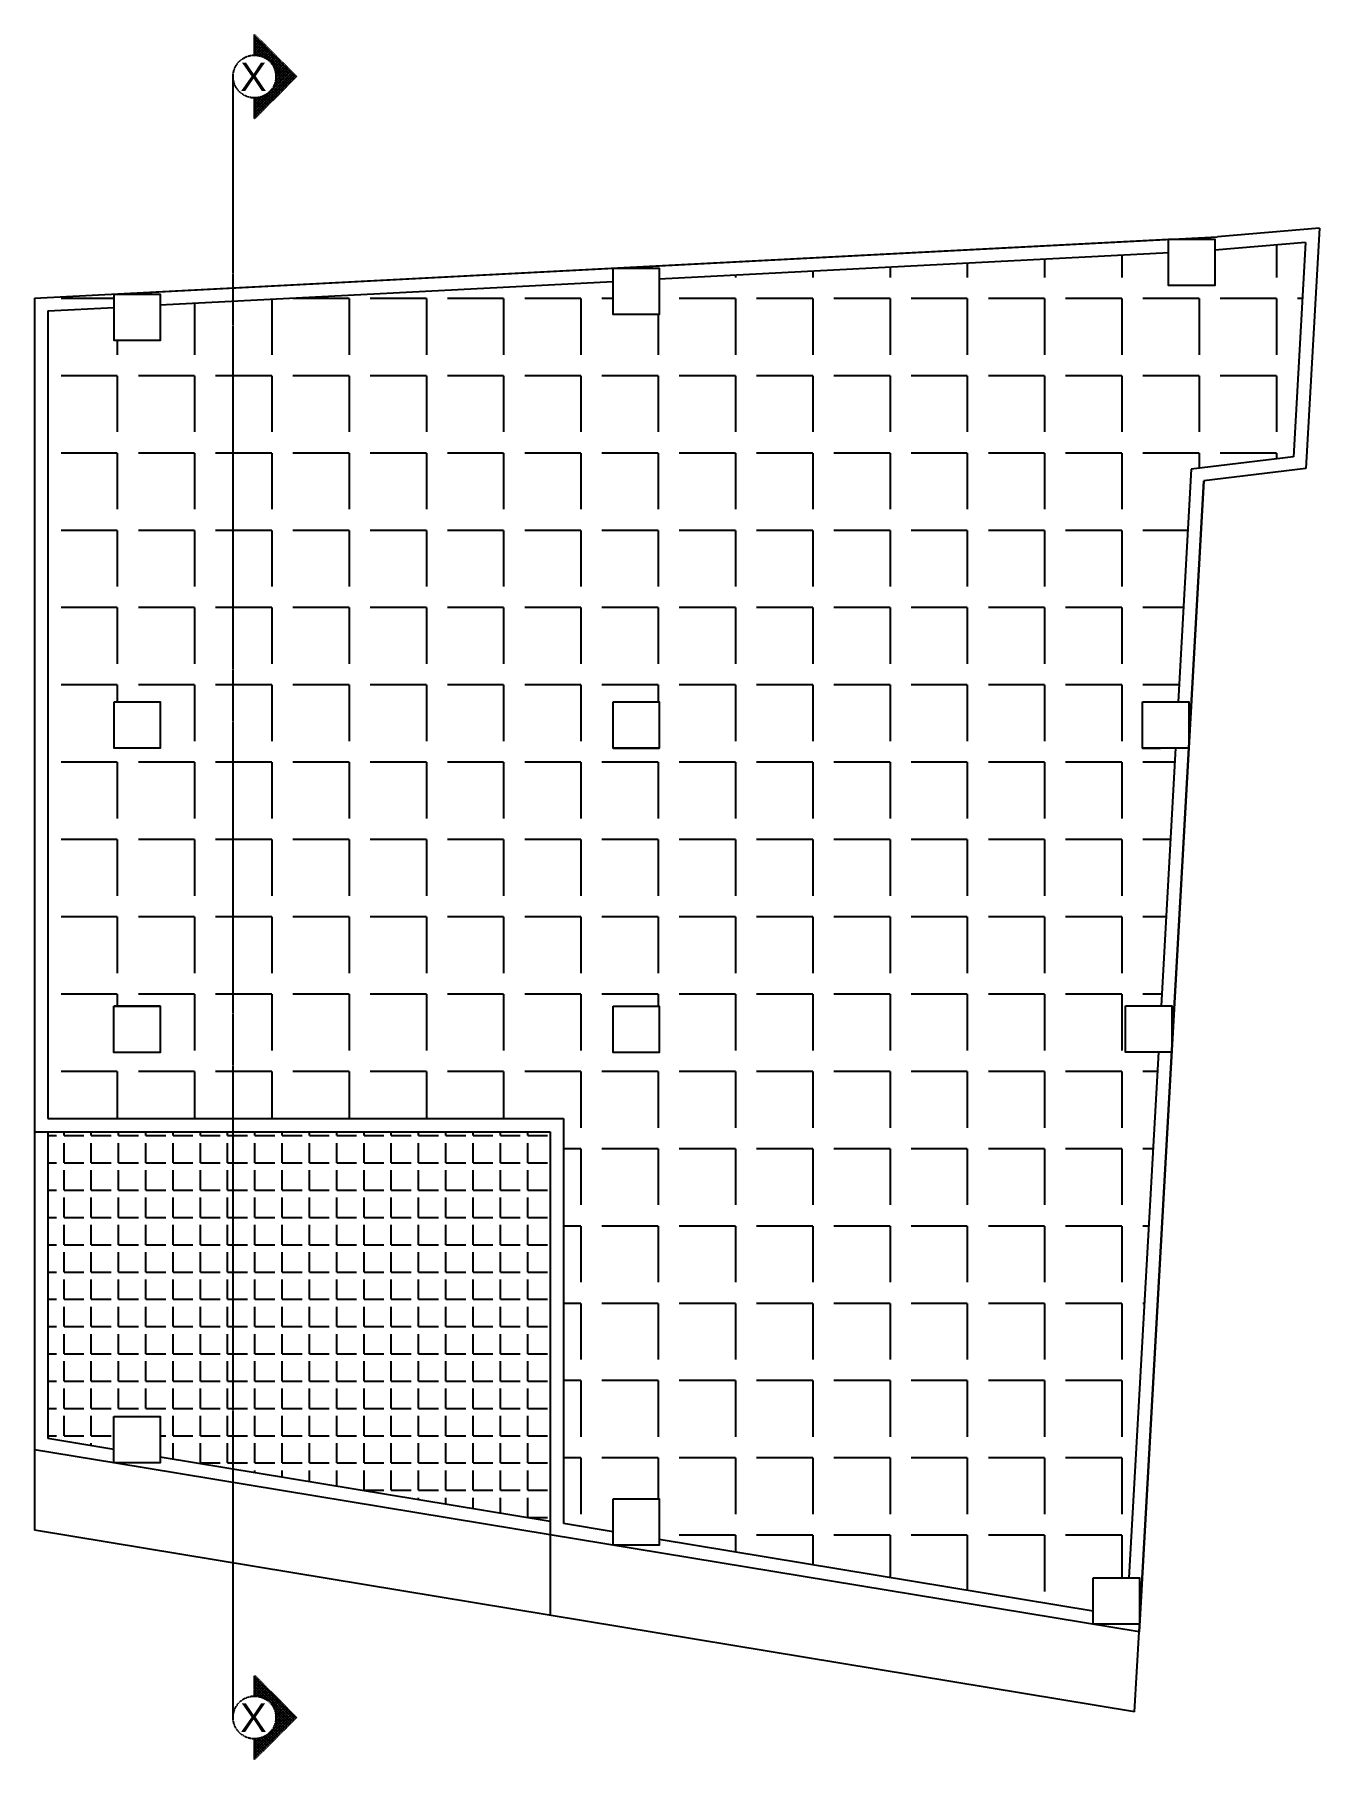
# Model space of a CAD drawing. Header units: inches. Extents: x -14619 to 1971361, y -855114 to -978.
# Drawn here: x 18585 to 18974, y -13081 to -12560 of the extents above; entities that cross this region are included whole.
import ezdxf

# ---------------------------------------------------------------- set-up
doc = ezdxf.new("R2010")
doc.units = ezdxf.units.IN
doc.header["$LTSCALE"] = 0.5
doc.header["$MEASUREMENT"] = 0
doc.linetypes.add('CENTERX2', pattern=[4, 2.5, -0.5, 0.5, -0.5])
doc.layers.add('A-Sect-Iden', color=111, linetype='CENTERX2')
doc.layers.add('Toilet', color=7, linetype='Continuous', lineweight=25)
doc.styles.add('HEADING', font='swissel.ttf')

msp = doc.modelspace()

# ---------------------------------------------------------------- texts
at = {"layer": 'A-Sect-Iden', "ltscale": 0.5, "char_height": 8.64, "width": 27.6731, "attachment_point": 5, "style": 'HEADING'}
for insert in [(18651.45, -12572.34), (18651.45, -13068.55)]:
    msp.add_mtext('{\\fArial|b0|i0|c0|p34;X}', dxfattribs=dict(at, insert=insert))

# ---------------------------------------------------------------- hatches: boundary and pattern name
at = {"layer": 'A-Sect-Iden', "ltscale": 0.5}
h = msp.add_hatch(dxfattribs=at)
h.set_pattern_fill('ANSI37', color=2, scale=4.8, angle=359.9886, style=0)
h.set_pattern_definition([(225.0114023, (44570.2475, -6632.8458), (0.424348492, -0.424179628), []), (315.0114023, (44570.2475, -6632.8458), (0.424179628, 0.424348492), [])])
h.paths.add_polyline_path([(18651.78, -12565.78), (18651.78, -12559.55), (18664.49, -12572.26), (18651.77, -12584.97), (18651.77, -12578.74, 1)])
h = msp.add_hatch(dxfattribs=at)
h.set_pattern_fill('ANSI37', color=2, scale=4.8, angle=359.9886, style=0)
h.set_pattern_definition([(225.0114023, (44570.2475, -7129.05434), (0.424348492, -0.424179628), []), (315.0114023, (44570.2475, -7129.05434), (0.424179628, 0.424348492), [])])
h.paths.add_polyline_path([(18651.78, -13061.99), (18651.78, -13055.76), (18664.49, -13068.47), (18651.77, -13081.18), (18651.77, -13074.95, 1)])
at = {"layer": 'Toilet'}
h = msp.add_hatch(dxfattribs=at)
h.set_pattern_fill('ANGLE', color=256, scale=85, angle=180, style=0)
h.set_pattern_definition([(180, (-230.01, -5977.51), (-3e-15, -23.375), [17, -6.375]), (270, (-230.01, -5977.51), (23.375, -4e-15), [17, -6.375])])
h.paths.add_polyline_path([(18920.39, -12761.34), (18931.18, -12761.34), (18935.14, -12690.95), (18966.02, -12687.21), (18969.67, -12622.49), (18942.28, -12624.78), (18942.28, -12635.47), (18928.28, -12635.47), (18928.28, -12625.47), (18774.21, -12633.48), (18774.21, -12644.21), (18760.21, -12644.21), (18760.21, -12634.21), (18623.28, -12641.33), (18623.28, -12652.05), (18609.28, -12652.05), (18609.28, -12638.05), (18609.21, -12638.06), (18589.21, -12639.1), (18589.21, -12887.34), (18745.21, -12887.34), (18745.21, -13009.85), (18760.21, -13012.32), (18760.21, -13002.38), (18774.21, -13002.38), (18774.21, -13014.63), (18905.46, -13036.28), (18905.46, -13026.28), (18916.25, -13026.28), (18925.2, -12867.3), (18915.21, -12867.3), (18915.21, -12853.3), (18915.97, -12853.3), (18925.99, -12853.3), (18930.39, -12775.34), (18920.39, -12775.34)])
h.paths.add_polyline_path([(18623.28, -12761.34), (18623.28, -12775.34), (18609.28, -12775.34), (18609.28, -12761.34)], flags=16)
h.paths.add_polyline_path([(18760.21, -12761.34), (18774.21, -12761.34), (18774.21, -12775.34), (18760.21, -12775.34)], flags=16)
h.paths.add_polyline_path([(18623.21, -12867.34), (18609.21, -12867.34), (18609.21, -12853.34), (18623.21, -12853.34)], flags=16)
h.paths.add_polyline_path([(18760.21, -12853.34), (18774.21, -12853.34), (18774.21, -12867.34), (18760.21, -12867.34)], flags=16)
h = msp.add_hatch(dxfattribs=at)
h.set_pattern_fill('ANGLE', color=256, scale=30, style=0)
h.set_pattern_definition([(0, (-12962.107, 7592.228), (0, 8.25), [6, -2.25]), (90, (-12962.107, 7592.228), (-8.25, 5e-16), [6, -2.25])])
h.paths.add_polyline_path([(18589.21, -12891.34), (18589.21, -12984.11), (18609.21, -12987.41), (18609.21, -12977.47), (18623.21, -12977.47), (18623.21, -12989.72), (18741.21, -13009.19), (18741.21, -12891.34)])

# ---------------------------------------------------------------- linework, layer by layer
for p, q in [((18973.92, -12618.12), (18943.11, -12620.7)), ((18973.92, -12618.11), (18969.83, -12690.78)), ((18585.21, -12639.3), (18928.28, -12621.47)), ((18969.67, -12622.49), (18942.28, -12624.78)), ((18969.67, -12622.49), (18966.02, -12687.21)), ((18774.21, -12633.48), (18928.49, -12625.46)), ((18623.28, -12641.33), (18760.21, -12634.21)), ((18585.21, -12639.3), (18585.21, -12891.34)), ((18589.21, -12643.1), (18609.28, -12642.06)), ((18589.21, -12643.1), (18589.21, -12887.34)), ((18935.14, -12690.95), (18931.18, -12761.34)), ((18966.02, -12687.21), (18935.14, -12690.95)), ((18969.83, -12690.78), (18938.95, -12694.52)), ((18938.95, -12694.52), (18919.33, -13042.62)), ((18609.28, -12765.34), (18609.21, -12765.34)), ((18930.39, -12775.34), (18925.99, -12853.3)), ((18925.2, -12867.3), (18916.25, -13026.28)), ((18589.21, -12887.34), (18745.21, -12887.34)), ((18585.21, -12891.34), (18741.21, -12891.34)), ((18585.21, -12891.34), (18585.21, -13011.83)), ((18589.21, -12891.34), (18589.21, -12984.11)), ((18609.21, -12991.47), (18585.21, -12987.51)), ((18609.21, -12987.41), (18589.21, -12984.11)), ((18917.97, -13066.72), (18919.33, -13042.62))]:
    msp.add_line(p, q)
at = {"layer": 'A-Sect-Iden', "ltscale": 0.1}
msp.add_line((18645.29, -13068.47), (18645.29, -12572.26), dxfattribs=at)
for points in [[(18651.78, -12565.78), (18651.78, -12559.55), (18664.49, -12572.26), (18651.77, -12584.97), (18651.77, -12578.74)], [(18651.78, -13061.99), (18651.78, -13055.76), (18664.49, -13068.47), (18651.77, -13081.18), (18651.77, -13074.95)]]:
    msp.add_lwpolyline(points, dxfattribs=at)
for centre in [(18651.77, -12572.26), (18651.77, -13068.47)]:
    msp.add_circle(centre, 6.48, dxfattribs=at)
at = {"layer": 'Toilet'}
for p, q in [((18609.21, -12638.06), (18943.11, -12620.7)), ((18919.33, -13042.62), (18938.95, -12694.52)), ((18760.21, -12775.34), (18774.21, -12775.34)), ((18920.39, -12775.34), (18925.8, -12775.34)), ((18623.28, -12853.34), (18609.21, -12853.34)), ((18915.21, -12853.3), (18915.97, -12853.3)), ((18745.21, -12887.34), (18745.21, -13009.85)), ((18741.21, -12891.34), (18741.21, -13037.57)), ((18741.21, -13013.24), (18609.21, -12991.47)), ((18741.21, -13009.19), (18623.21, -12989.72)), ((18917.97, -13066.72), (18585.21, -13011.83)), ((18919.33, -13042.62), (18741.21, -13013.24)), ((18760.21, -13012.32), (18745.21, -13009.85)), ((18905.46, -13036.28), (18774.21, -13014.63))]:
    msp.add_line(p, q, dxfattribs=at)
for points in [[(18928.28, -12621.47), (18942.28, -12621.47), (18942.28, -12635.47), (18928.28, -12635.47)], [(18760.21, -12630.21), (18774.21, -12630.21), (18774.21, -12644.21), (18760.21, -12644.21)], [(18609.28, -12638.05), (18623.28, -12638.05), (18623.28, -12652.05), (18609.28, -12652.05)], [(18609.28, -12761.34), (18623.28, -12761.34), (18623.28, -12775.34), (18609.28, -12775.34)], [(18760.21, -12761.34), (18774.21, -12761.34), (18774.21, -12775.34), (18760.21, -12775.34)], [(18920.39, -12761.34), (18934.39, -12761.34), (18934.39, -12775.34), (18920.39, -12775.34)], [(18609.21, -12853.34), (18623.21, -12853.34), (18623.21, -12867.34), (18609.21, -12867.34)], [(18760.21, -12853.34), (18774.21, -12853.34), (18774.21, -12867.34), (18760.21, -12867.34)], [(18915.21, -12853.3), (18929.21, -12853.3), (18929.21, -12867.3), (18915.21, -12867.3)], [(18609.21, -12977.47), (18623.21, -12977.47), (18623.21, -12991.47), (18609.21, -12991.47)], [(18760.21, -13002.38), (18774.21, -13002.38), (18774.21, -13016.38), (18760.21, -13016.38)], [(18905.46, -13026.28), (18919.46, -13026.28), (18919.46, -13040.28), (18905.46, -13040.28)]]:
    msp.add_lwpolyline(points, close=True, dxfattribs=at)
msp.add_lwpolyline([(18919.33, -13042.62), (18938.95, -12694.52)], dxfattribs=at)

msp.set_redraw_order([(e.dxf.handle, doc.entitydb.next_handle()) for e in msp.query("TEXT MTEXT ATTDEF DIMENSION ARC_DIMENSION")])  # texts and dimensions are drawn at this point

doc.saveas('drawing.dxf')
